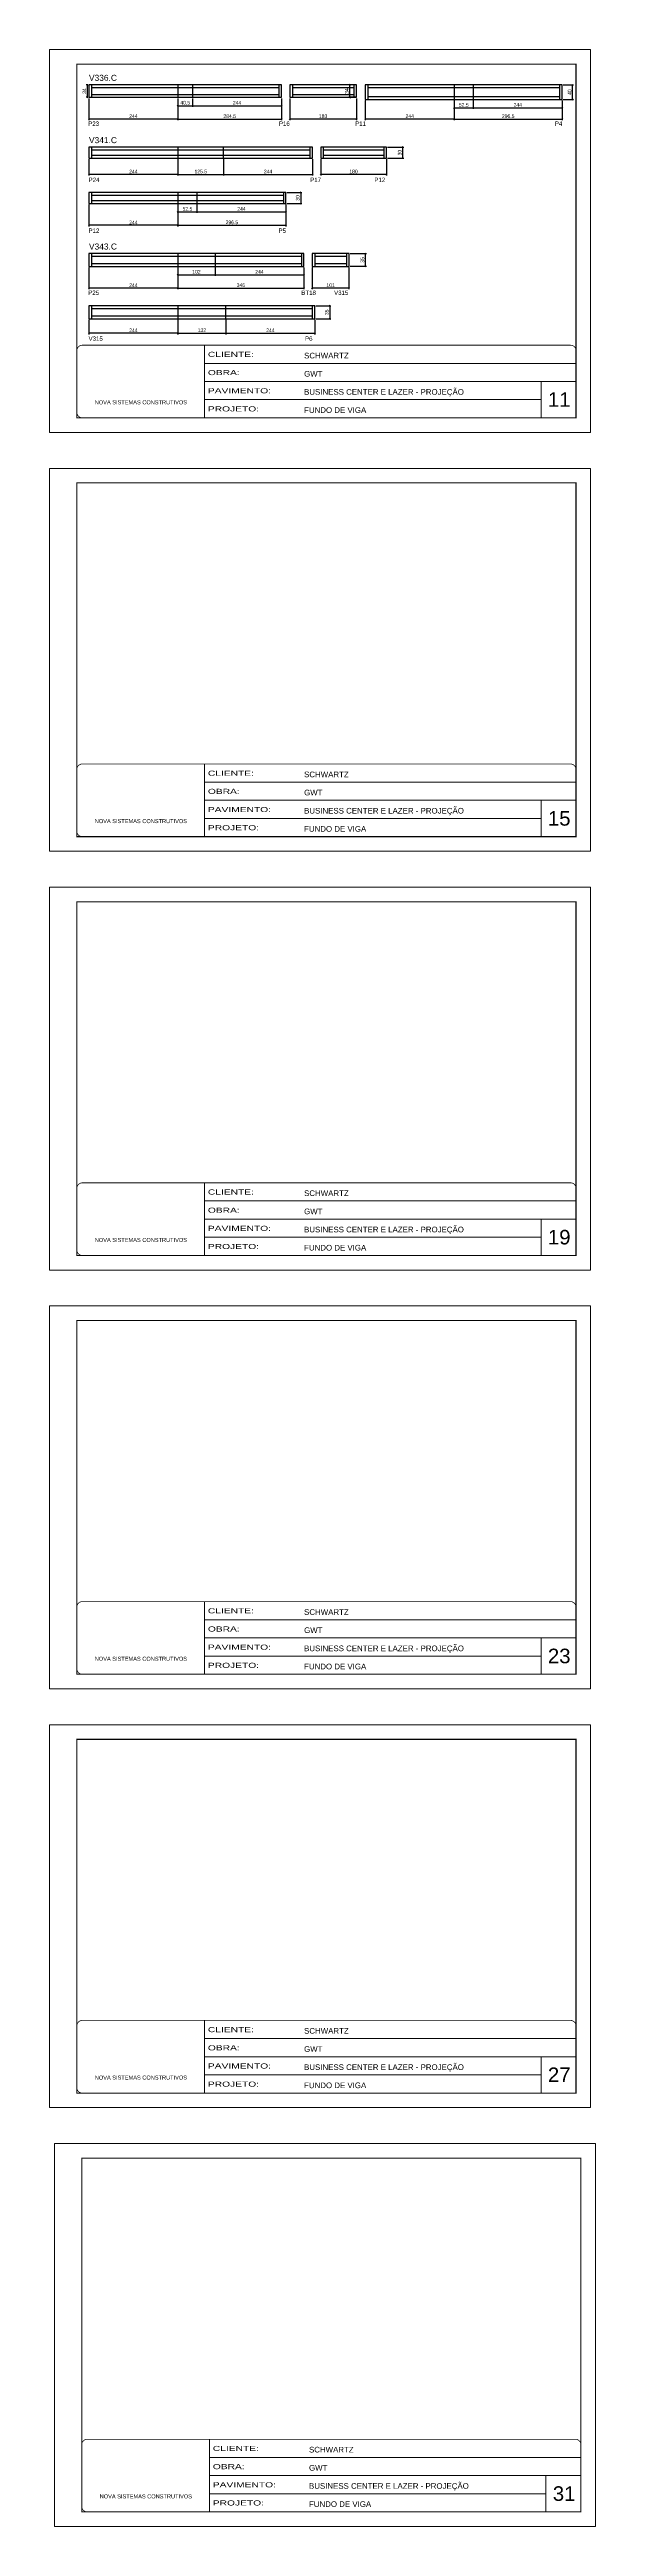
# Model space of a CAD drawing. Extents: x 3245 to 12416, y 917 to 10295.
# Drawn here: x 6429 to 7927, y 917 to 7710 of the extents above; entities that cross this region are included whole.
import ezdxf

# ---------------------------------------------------------------- set-up
doc = ezdxf.new("R2010")
doc.units = 0
doc.linetypes.add('CONTINUO', pattern=[0])
doc.linetypes.add('DASHED', pattern=[0.75, 0.5, -0.25])
for name, color, linetype in [('5', 5, 'Continuous'), ('COTA', 241, 'Continuous'), ('NOMENCLATURA', 7, 'Continuous'), ('Painéis', 200, 'Continuous'), ('SARR_2.2x7', 40, 'Continuous')]:
    doc.layers.add(name, color=color, linetype=linetype)
for name, color, linetype, lineweight in [('CARIMBO', 255, 'Continuous', 9), ('Folhas', 255, 'Continuous', 9), ('SARRAFO DE PRESSAO', 251, 'DASHED', 9)]:
    doc.layers.add(name, color=color, linetype=linetype, lineweight=lineweight)
doc.styles.add('ARIAL', font='arial.ttf')
doc.styles.add('COTA TECNICA-50', font='techl___.ttf', dxfattribs={"height": 10})
doc.styles.get("Standard").update_dxf_attribs({"font": 'arial.ttf'})
doc.styles.add('Tecnologia', font='')
doc.styles.get('Tecnologia').set_extended_font_data('Forgotten Futurist')
doc.dimstyles.new('COTA PAINEL-50', dxfattribs={"dimtxt": 10, "dimasz": 3, "dimexe": 3, "dimexo": 3, "dimgap": 3, "dimtad": 1, "dimdec": 1, "dimzin": 12, "dimdsep": 46, "dimtxsty": 'COTA TECNICA-50', "dimblk1": 'OBLIQUE', "dimblk2": 'OBLIQUE', "dimsah": 1, "dimcen": 0.9, "dimclrd": 4, "dimclre": 4, "dimclrt": 240, "dimadec": 1, "dimazin": 3, "dimtfac": 1, "dimtdec": 1, "dimtmove": 0, "dimatfit": 3, "dimfxl": 1, "dimtolj": 1, "dimtzin": 12, "dimarcsym": 0})

# ---------------------------------------------------------------- blocks, each defined once
blk = doc.blocks.new('9999999999')
at = {"color": 30, "linetype": 'CONTINUO'}
for p, q in [((98564.6, 34230.2), (98564.6, 34429.4)), ((98564.6, 34379.6), (99584, 34379.6)), ((98564.6, 34329.8), (99488, 34329.8)), ((99584, 34329.8), (99488, 34329.8)), ((99488, 34329.8), (99488, 34230.2)), ((98564.6, 34280), (99488, 34280))]:
    blk.add_line(p, q, dxfattribs=at)
at = {"color": 30, "linetype": 'CONTINUO', "const_width": 2}
blk.add_lwpolyline([(99584, 34230.2), (99584, 34414.4, 0.414214), (99569, 34429.4), (98229, 34429.4, 0.414214), (98214, 34414.4), (98214, 34245.2, 0.414214), (98229, 34230.2), (99584, 34230.2)], format="xyb", dxfattribs=at)
at = {"layer": 'Folhas'}
blk.add_lwpolyline([(98139, 34190.2), (99624, 34190.2), (99624, 35240.2), (98139, 35240.2)], close=True, dxfattribs=at)
at = {"layer": 'Folhas', "color": 30, "const_width": 3}
blk.add_lwpolyline([(98214, 34230.2), (99584, 34230.2), (99584, 35200.2), (98214, 35200.2)], close=True, dxfattribs=at)
at = {"color": 7, "linetype": 'Continuous', "ltscale": 5, "style": 'ARIAL'}
for s, height, p in [('SCHWARTZ', 15.48, (98837.7, 34393.1)), ('GWT', 15.48, (98837.7, 34343.3)), ('BUSINESS CENTER E LAZER - PROJEÇÃO', 15.483, (98837.7, 34293.5)), ('NOVA SISTEMAS CONSTRUTIVOS', 11.059, (98263.2, 34267.2)), ('FUNDO DE VIGA', 15.483, (98837.7, 34243.7))]:
    blk.add_text(s, height=height, dxfattribs=at).set_placement(p)
at = {"layer": 'Folhas', "color": 7, "style": 'Tecnologia', "width": 1.5}
for s, p in [('CLIENTE:', (98573.7, 34397.2)), ('OBRA:', (98573.7, 34347.3)), ('PAVIMENTO:', (98573.7, 34297.5)), ('PROJETO:', (98573.7, 34247.7))]:
    blk.add_text(s, height=14, dxfattribs=at).set_placement(p)
blk = doc.blocks.new('_Oblique')
at = {"color": 0, "linetype": 'ByBlock', "lineweight": -2}
blk.add_line((-0.5, -0.5), (0.5, 0.5), dxfattribs=at)
blk = doc.blocks.new('*D377')
at = {"layer": 'COTA', "color": 4, "linetype": 'ByBlock', "lineweight": -2, "transparency": 16777216}
for p, q in [((6537.1, 7576.2), (6537.1, 7516.3)), ((6781.1, 7576.2), (6781.1, 7516.3)), ((6781.1, 7519.3), (6537.1, 7519.3))]:
    blk.add_line(p, q, dxfattribs=at)
at = {"layer": 'Defpoints', "color": 0, "linetype": 'ByBlock', "transparency": 16777216}
for p in [(6537.1, 7579.2), (6781.1, 7579.2), (6537.1, 7519.3)]:
    blk.add_point(p, dxfattribs=at)
at = {"layer": 'COTA', "color": 4, "linetype": 'ByBlock', "lineweight": -2, "transparency": 16777216, "xscale": 3, "yscale": 3, "zscale": 3, "rotation": 180}
blk.add_blockref('_Oblique', (6537.1, 7519.3), dxfattribs=at)
at = {"layer": 'COTA', "color": 4, "linetype": 'ByBlock', "lineweight": -2, "transparency": 16777216, "xscale": 3, "yscale": 3, "zscale": 3}
blk.add_blockref('_Oblique', (6781.1, 7519.3), dxfattribs=at)
at = {"layer": 'COTA', "color": 240, "linetype": 'ByBlock', "transparency": 16777216, "insert": (6659.1, 7527.4), "char_height": 10, "attachment_point": 5, "style": 'COTA TECNICA-50'}
blk.add_mtext('\\A1;244', dxfattribs=at)
blk = doc.blocks.new('*D378')
at = {"layer": 'COTA', "color": 4, "linetype": 'ByBlock', "lineweight": -2, "transparency": 16777216}
for p, q in [((6781.1, 7576.2), (6781.1, 7516.3)), ((7065.6, 7576.2), (7065.6, 7516.3)), ((6781.1, 7519.3), (7065.6, 7519.3))]:
    blk.add_line(p, q, dxfattribs=at)
at = {"layer": 'Defpoints', "color": 0, "linetype": 'ByBlock', "transparency": 16777216}
for p in [(6781.1, 7579.2), (7065.6, 7579.2), (7065.6, 7519.3)]:
    blk.add_point(p, dxfattribs=at)
at = {"layer": 'COTA', "color": 4, "linetype": 'ByBlock', "lineweight": -2, "transparency": 16777216, "xscale": 3, "yscale": 3, "zscale": 3, "rotation": 180}
blk.add_blockref('_Oblique', (6781.1, 7519.3), dxfattribs=at)
at = {"layer": 'COTA', "color": 4, "linetype": 'ByBlock', "lineweight": -2, "transparency": 16777216, "xscale": 3, "yscale": 3, "zscale": 3}
blk.add_blockref('_Oblique', (7065.6, 7519.3), dxfattribs=at)
at = {"layer": 'COTA', "color": 240, "linetype": 'ByBlock', "transparency": 16777216, "insert": (6923.4, 7527.4), "char_height": 10, "attachment_point": 5, "style": 'COTA TECNICA-50'}
blk.add_mtext('\\A1;284.5', dxfattribs=at)
blk = doc.blocks.new('*D379')
at = {"layer": 'COTA', "color": 4, "linetype": 'ByBlock', "lineweight": -2, "transparency": 16777216}
for p, q in [((6781.1, 7576.2), (6781.1, 7553.2)), ((6781.1, 7556.2), (6821.6, 7556.2)), ((6821.6, 7576.2), (6821.6, 7553.2))]:
    blk.add_line(p, q, dxfattribs=at)
at = {"layer": 'Defpoints', "color": 0, "linetype": 'ByBlock', "transparency": 16777216}
for p in [(6781.1, 7579.2), (6821.6, 7579.2), (6821.6, 7556.2)]:
    blk.add_point(p, dxfattribs=at)
at = {"layer": 'COTA', "color": 4, "linetype": 'ByBlock', "lineweight": -2, "transparency": 16777216, "xscale": 3, "yscale": 3, "zscale": 3, "rotation": 180}
blk.add_blockref('_Oblique', (6781.1, 7556.2), dxfattribs=at)
at = {"layer": 'COTA', "color": 4, "linetype": 'ByBlock', "lineweight": -2, "transparency": 16777216, "xscale": 3, "yscale": 3, "zscale": 3}
blk.add_blockref('_Oblique', (6821.6, 7556.2), dxfattribs=at)
at = {"layer": 'COTA', "color": 240, "linetype": 'ByBlock', "transparency": 16777216, "insert": (6801.4, 7564.3), "char_height": 10, "attachment_point": 5, "style": 'COTA TECNICA-50'}
blk.add_mtext('\\A1;40.5', dxfattribs=at)
blk = doc.blocks.new('*D380')
at = {"layer": 'COTA', "color": 4, "linetype": 'ByBlock', "lineweight": -2, "transparency": 16777216}
for p, q in [((6821.6, 7576.2), (6821.6, 7553.2)), ((6821.6, 7556.2), (7065.6, 7556.2)), ((7065.6, 7576.2), (7065.6, 7553.2))]:
    blk.add_line(p, q, dxfattribs=at)
at = {"layer": 'Defpoints', "color": 0, "linetype": 'ByBlock', "transparency": 16777216}
for p in [(6821.6, 7579.2), (7065.6, 7579.2), (7065.6, 7556.2)]:
    blk.add_point(p, dxfattribs=at)
at = {"layer": 'COTA', "color": 4, "linetype": 'ByBlock', "lineweight": -2, "transparency": 16777216, "xscale": 3, "yscale": 3, "zscale": 3, "rotation": 180}
blk.add_blockref('_Oblique', (6821.6, 7556.2), dxfattribs=at)
at = {"layer": 'COTA', "color": 4, "linetype": 'ByBlock', "lineweight": -2, "transparency": 16777216, "xscale": 3, "yscale": 3, "zscale": 3}
blk.add_blockref('_Oblique', (7065.6, 7556.2), dxfattribs=at)
at = {"layer": 'COTA', "color": 240, "linetype": 'ByBlock', "transparency": 16777216, "insert": (6943.6, 7564.2), "char_height": 10, "attachment_point": 5, "style": 'COTA TECNICA-50'}
blk.add_mtext('\\A1;244', dxfattribs=at)
blk = doc.blocks.new('*D381')
at = {"layer": 'COTA', "color": 4, "linetype": 'ByBlock', "lineweight": -2, "transparency": 16777216}
for p, q in [((7088.3, 7576.2), (7088.3, 7516.3)), ((7271.3, 7576.2), (7271.3, 7516.3)), ((7271.3, 7519.3), (7088.3, 7519.3))]:
    blk.add_line(p, q, dxfattribs=at)
at = {"layer": 'Defpoints', "color": 0, "linetype": 'ByBlock', "transparency": 16777216}
for p in [(7088.3, 7579.2), (7271.3, 7579.2), (7088.3, 7519.3)]:
    blk.add_point(p, dxfattribs=at)
at = {"layer": 'COTA', "color": 4, "linetype": 'ByBlock', "lineweight": -2, "transparency": 16777216, "xscale": 3, "yscale": 3, "zscale": 3, "rotation": 180}
blk.add_blockref('_Oblique', (7088.3, 7519.3), dxfattribs=at)
at = {"layer": 'COTA', "color": 4, "linetype": 'ByBlock', "lineweight": -2, "transparency": 16777216, "xscale": 3, "yscale": 3, "zscale": 3}
blk.add_blockref('_Oblique', (7271.3, 7519.3), dxfattribs=at)
at = {"layer": 'COTA', "color": 240, "linetype": 'ByBlock', "transparency": 16777216, "insert": (7179.8, 7527.5), "char_height": 10, "attachment_point": 5, "style": 'COTA TECNICA-50'}
blk.add_mtext('\\A1;183', dxfattribs=at)
blk = doc.blocks.new('*D382')
at = {"layer": 'COTA', "color": 4, "linetype": 'ByBlock', "lineweight": -2, "transparency": 16777216}
for p, q in [((7295.5, 7570.2), (7295.5, 7516.3)), ((7539.5, 7570.2), (7539.5, 7516.3)), ((7539.5, 7519.3), (7295.5, 7519.3))]:
    blk.add_line(p, q, dxfattribs=at)
at = {"layer": 'Defpoints', "color": 0, "linetype": 'ByBlock', "transparency": 16777216}
for p in [(7295.5, 7573.2), (7539.5, 7573.2), (7295.5, 7519.3)]:
    blk.add_point(p, dxfattribs=at)
at = {"layer": 'COTA', "color": 4, "linetype": 'ByBlock', "lineweight": -2, "transparency": 16777216, "xscale": 3, "yscale": 3, "zscale": 3, "rotation": 180}
blk.add_blockref('_Oblique', (7295.5, 7519.3), dxfattribs=at)
at = {"layer": 'COTA', "color": 4, "linetype": 'ByBlock', "lineweight": -2, "transparency": 16777216, "xscale": 3, "yscale": 3, "zscale": 3}
blk.add_blockref('_Oblique', (7539.5, 7519.3), dxfattribs=at)
at = {"layer": 'COTA', "color": 240, "linetype": 'ByBlock', "transparency": 16777216, "insert": (7417.5, 7527.4), "char_height": 10, "attachment_point": 5, "style": 'COTA TECNICA-50'}
blk.add_mtext('\\A1;244', dxfattribs=at)
blk = doc.blocks.new('*D383')
at = {"layer": 'COTA', "color": 4, "linetype": 'ByBlock', "lineweight": -2, "transparency": 16777216}
for p, q in [((7539.5, 7570.2), (7539.5, 7516.3)), ((7836, 7570.2), (7836, 7516.3)), ((7539.5, 7519.3), (7836, 7519.3))]:
    blk.add_line(p, q, dxfattribs=at)
at = {"layer": 'Defpoints', "color": 0, "linetype": 'ByBlock', "transparency": 16777216}
for p in [(7539.5, 7573.2), (7836, 7573.2), (7836, 7519.3)]:
    blk.add_point(p, dxfattribs=at)
at = {"layer": 'COTA', "color": 4, "linetype": 'ByBlock', "lineweight": -2, "transparency": 16777216, "xscale": 3, "yscale": 3, "zscale": 3, "rotation": 180}
blk.add_blockref('_Oblique', (7539.5, 7519.3), dxfattribs=at)
at = {"layer": 'COTA', "color": 4, "linetype": 'ByBlock', "lineweight": -2, "transparency": 16777216, "xscale": 3, "yscale": 3, "zscale": 3}
blk.add_blockref('_Oblique', (7836, 7519.3), dxfattribs=at)
at = {"layer": 'COTA', "color": 240, "linetype": 'ByBlock', "transparency": 16777216, "insert": (7687.7, 7527.4), "char_height": 10, "attachment_point": 5, "style": 'COTA TECNICA-50'}
blk.add_mtext('\\A1;296.5', dxfattribs=at)
blk = doc.blocks.new('*D384')
at = {"layer": 'COTA', "color": 4, "linetype": 'ByBlock', "lineweight": -2, "transparency": 16777216}
for p, q in [((7539.5, 7570.2), (7539.5, 7547.2)), ((7539.5, 7550.2), (7592, 7550.2)), ((7592, 7570.2), (7592, 7547.2))]:
    blk.add_line(p, q, dxfattribs=at)
at = {"layer": 'Defpoints', "color": 0, "linetype": 'ByBlock', "transparency": 16777216}
for p in [(7539.5, 7573.2), (7592, 7573.2), (7592, 7550.2)]:
    blk.add_point(p, dxfattribs=at)
at = {"layer": 'COTA', "color": 4, "linetype": 'ByBlock', "lineweight": -2, "transparency": 16777216, "xscale": 3, "yscale": 3, "zscale": 3, "rotation": 180}
blk.add_blockref('_Oblique', (7539.5, 7550.2), dxfattribs=at)
at = {"layer": 'COTA', "color": 4, "linetype": 'ByBlock', "lineweight": -2, "transparency": 16777216, "xscale": 3, "yscale": 3, "zscale": 3}
blk.add_blockref('_Oblique', (7592, 7550.2), dxfattribs=at)
at = {"layer": 'COTA', "color": 240, "linetype": 'ByBlock', "transparency": 16777216, "insert": (7565.7, 7558.3), "char_height": 10, "attachment_point": 5, "style": 'COTA TECNICA-50'}
blk.add_mtext('\\A1;52.5', dxfattribs=at)
blk = doc.blocks.new('*D385')
at = {"layer": 'COTA', "color": 4, "linetype": 'ByBlock', "lineweight": -2, "transparency": 16777216}
for p, q in [((7592, 7570.2), (7592, 7547.2)), ((7592, 7550.2), (7836, 7550.2)), ((7836, 7570.2), (7836, 7547.2))]:
    blk.add_line(p, q, dxfattribs=at)
at = {"layer": 'Defpoints', "color": 0, "linetype": 'ByBlock', "transparency": 16777216}
for p in [(7592, 7573.2), (7836, 7573.2), (7836, 7550.2)]:
    blk.add_point(p, dxfattribs=at)
at = {"layer": 'COTA', "color": 4, "linetype": 'ByBlock', "lineweight": -2, "transparency": 16777216, "xscale": 3, "yscale": 3, "zscale": 3, "rotation": 180}
blk.add_blockref('_Oblique', (7592, 7550.2), dxfattribs=at)
at = {"layer": 'COTA', "color": 4, "linetype": 'ByBlock', "lineweight": -2, "transparency": 16777216, "xscale": 3, "yscale": 3, "zscale": 3}
blk.add_blockref('_Oblique', (7836, 7550.2), dxfattribs=at)
at = {"layer": 'COTA', "color": 240, "linetype": 'ByBlock', "transparency": 16777216, "insert": (7714, 7558.2), "char_height": 10, "attachment_point": 5, "style": 'COTA TECNICA-50'}
blk.add_mtext('\\A1;244', dxfattribs=at)
blk = doc.blocks.new('*D386')
at = {"layer": 'COTA', "color": 4, "linetype": 'ByBlock', "lineweight": -2, "transparency": 16777216}
for p, q in [((7839, 7613.2), (7867.4, 7613.2)), ((7864.4, 7573.2), (7864.4, 7613.2)), ((7839, 7573.2), (7867.4, 7573.2))]:
    blk.add_line(p, q, dxfattribs=at)
at = {"layer": 'Defpoints', "color": 0, "linetype": 'ByBlock', "transparency": 16777216}
for p in [(7836, 7613.2), (7864.4, 7613.2), (7836, 7573.2)]:
    blk.add_point(p, dxfattribs=at)
at = {"layer": 'COTA', "color": 4, "linetype": 'ByBlock', "lineweight": -2, "transparency": 16777216, "xscale": 3, "yscale": 3, "zscale": 3}
for p, rotation in [((7864.4, 7613.2), 90), ((7864.4, 7573.2), 270)]:
    blk.add_blockref('_Oblique', p, dxfattribs=dict(at, rotation=rotation))
at = {"layer": 'COTA', "color": 240, "linetype": 'ByBlock', "transparency": 16777216, "insert": (7856.3, 7593.2), "char_height": 10, "attachment_point": 5, "rotation": 90, "style": 'COTA TECNICA-50'}
blk.add_mtext('\\A1;40', dxfattribs=at)
blk = doc.blocks.new('*D261')
at = {"layer": 'COTA', "color": 4, "linetype": 'ByBlock', "lineweight": -2, "transparency": 16777216}
for p, q in [((6537.1, 7409.4), (6537.1, 7364.5)), ((6781.1, 7409.4), (6781.1, 7364.5)), ((6781.1, 7367.5), (6537.1, 7367.5))]:
    blk.add_line(p, q, dxfattribs=at)
at = {"layer": 'Defpoints', "color": 0, "linetype": 'ByBlock', "transparency": 16777216}
for p in [(6537.1, 7412.4), (6781.1, 7412.4), (6537.1, 7367.5)]:
    blk.add_point(p, dxfattribs=at)
at = {"layer": 'COTA', "color": 4, "linetype": 'ByBlock', "lineweight": -2, "transparency": 16777216, "xscale": 3, "yscale": 3, "zscale": 3, "rotation": 180}
blk.add_blockref('_Oblique', (6537.1, 7367.5), dxfattribs=at)
at = {"layer": 'COTA', "color": 4, "linetype": 'ByBlock', "lineweight": -2, "transparency": 16777216, "xscale": 3, "yscale": 3, "zscale": 3}
blk.add_blockref('_Oblique', (6781.1, 7367.5), dxfattribs=at)
at = {"layer": 'COTA', "color": 240, "linetype": 'ByBlock', "transparency": 16777216, "insert": (6659.1, 7375.5), "char_height": 10, "attachment_point": 5, "style": 'COTA TECNICA-50'}
blk.add_mtext('\\A1;244', dxfattribs=at)
blk = doc.blocks.new('*D394')
at = {"layer": 'COTA', "color": 4, "linetype": 'ByBlock', "lineweight": -2, "transparency": 16777216}
for p, q in [((6781.1, 7409.4), (6781.1, 7364.5)), ((6906.6, 7409.4), (6906.6, 7364.5)), ((6781.1, 7367.5), (6906.6, 7367.5))]:
    blk.add_line(p, q, dxfattribs=at)
at = {"layer": 'Defpoints', "color": 0, "linetype": 'ByBlock', "transparency": 16777216}
for p in [(6781.1, 7412.4), (6906.6, 7412.4), (6906.6, 7367.5)]:
    blk.add_point(p, dxfattribs=at)
at = {"layer": 'COTA', "color": 4, "linetype": 'ByBlock', "lineweight": -2, "transparency": 16777216, "xscale": 3, "yscale": 3, "zscale": 3, "rotation": 180}
blk.add_blockref('_Oblique', (6781.1, 7367.5), dxfattribs=at)
at = {"layer": 'COTA', "color": 4, "linetype": 'ByBlock', "lineweight": -2, "transparency": 16777216, "xscale": 3, "yscale": 3, "zscale": 3}
blk.add_blockref('_Oblique', (6906.6, 7367.5), dxfattribs=at)
at = {"layer": 'COTA', "color": 240, "linetype": 'ByBlock', "transparency": 16777216, "insert": (6843.9, 7375.6), "char_height": 10, "attachment_point": 5, "style": 'COTA TECNICA-50'}
blk.add_mtext('\\A1;125.5', dxfattribs=at)
blk = doc.blocks.new('*D395')
at = {"layer": 'COTA', "color": 4, "linetype": 'ByBlock', "lineweight": -2, "transparency": 16777216}
for p, q in [((6906.6, 7409.4), (6906.6, 7364.5)), ((7150.6, 7409.4), (7150.6, 7364.5)), ((6906.6, 7367.5), (7150.6, 7367.5))]:
    blk.add_line(p, q, dxfattribs=at)
at = {"layer": 'Defpoints', "color": 0, "linetype": 'ByBlock', "transparency": 16777216}
for p in [(6906.6, 7412.4), (7150.6, 7412.4), (7150.6, 7367.5)]:
    blk.add_point(p, dxfattribs=at)
at = {"layer": 'COTA', "color": 4, "linetype": 'ByBlock', "lineweight": -2, "transparency": 16777216, "xscale": 3, "yscale": 3, "zscale": 3, "rotation": 180}
blk.add_blockref('_Oblique', (6906.6, 7367.5), dxfattribs=at)
at = {"layer": 'COTA', "color": 4, "linetype": 'ByBlock', "lineweight": -2, "transparency": 16777216, "xscale": 3, "yscale": 3, "zscale": 3}
blk.add_blockref('_Oblique', (7150.6, 7367.5), dxfattribs=at)
at = {"layer": 'COTA', "color": 240, "linetype": 'ByBlock', "transparency": 16777216, "insert": (7028.6, 7375.5), "char_height": 10, "attachment_point": 5, "style": 'COTA TECNICA-50'}
blk.add_mtext('\\A1;244', dxfattribs=at)
blk = doc.blocks.new('*D396')
at = {"layer": 'COTA', "color": 4, "linetype": 'ByBlock', "lineweight": -2, "transparency": 16777216}
for p, q in [((7173.3, 7409.4), (7173.3, 7364.5)), ((7353.3, 7409.4), (7353.3, 7364.5)), ((7353.3, 7367.5), (7173.3, 7367.5))]:
    blk.add_line(p, q, dxfattribs=at)
at = {"layer": 'Defpoints', "color": 0, "linetype": 'ByBlock', "transparency": 16777216}
for p in [(7173.3, 7412.4), (7353.3, 7412.4), (7173.3, 7367.5)]:
    blk.add_point(p, dxfattribs=at)
at = {"layer": 'COTA', "color": 4, "linetype": 'ByBlock', "lineweight": -2, "transparency": 16777216, "xscale": 3, "yscale": 3, "zscale": 3, "rotation": 180}
blk.add_blockref('_Oblique', (7173.3, 7367.5), dxfattribs=at)
at = {"layer": 'COTA', "color": 4, "linetype": 'ByBlock', "lineweight": -2, "transparency": 16777216, "xscale": 3, "yscale": 3, "zscale": 3}
blk.add_blockref('_Oblique', (7353.3, 7367.5), dxfattribs=at)
at = {"layer": 'COTA', "color": 240, "linetype": 'ByBlock', "transparency": 16777216, "insert": (7263.3, 7375.6), "char_height": 10, "attachment_point": 5, "style": 'COTA TECNICA-50'}
blk.add_mtext('\\A1;180', dxfattribs=at)
blk = doc.blocks.new('*D397')
at = {"layer": 'COTA', "color": 4, "linetype": 'ByBlock', "lineweight": -2, "transparency": 16777216}
for p, q in [((7268.3, 7613.2), (7250.2, 7613.2)), ((7253.2, 7579.2), (7253.2, 7613.2)), ((7268.3, 7579.2), (7250.2, 7579.2))]:
    blk.add_line(p, q, dxfattribs=at)
at = {"layer": 'Defpoints', "color": 0, "linetype": 'ByBlock', "transparency": 16777216}
for p in [(7253.2, 7613.2), (7271.3, 7613.2), (7271.3, 7579.2)]:
    blk.add_point(p, dxfattribs=at)
at = {"layer": 'COTA', "color": 4, "linetype": 'ByBlock', "lineweight": -2, "transparency": 16777216, "xscale": 3, "yscale": 3, "zscale": 3}
for p, rotation in [((7253.2, 7613.2), 90), ((7253.2, 7579.2), 270)]:
    blk.add_blockref('_Oblique', p, dxfattribs=dict(at, rotation=rotation))
at = {"layer": 'COTA', "color": 240, "linetype": 'ByBlock', "transparency": 16777216, "insert": (7245, 7596.2), "char_height": 10, "attachment_point": 5, "rotation": 90, "style": 'COTA TECNICA-50'}
blk.add_mtext('\\A1;34', dxfattribs=at)
blk = doc.blocks.new('*D398')
at = {"layer": 'COTA', "color": 4, "linetype": 'ByBlock', "lineweight": -2, "transparency": 16777216}
for p, q in [((6534.1, 7613.2), (6529.4, 7613.2)), ((6532.4, 7613.2), (6532.4, 7579.2)), ((6534.1, 7579.2), (6529.4, 7579.2))]:
    blk.add_line(p, q, dxfattribs=at)
at = {"layer": 'Defpoints', "color": 0, "linetype": 'ByBlock', "transparency": 16777216}
for p in [(6537.1, 7613.2), (6532.4, 7579.2), (6537.1, 7579.2)]:
    blk.add_point(p, dxfattribs=at)
at = {"layer": 'COTA', "color": 4, "linetype": 'ByBlock', "lineweight": -2, "transparency": 16777216, "xscale": 3, "yscale": 3, "zscale": 3}
for p, rotation in [((6532.4, 7613.2), 90), ((6532.4, 7579.2), 270)]:
    blk.add_blockref('_Oblique', p, dxfattribs=dict(at, rotation=rotation))
at = {"layer": 'COTA', "color": 240, "linetype": 'ByBlock', "transparency": 16777216, "insert": (6524.2, 7596.2), "char_height": 10, "attachment_point": 5, "rotation": 90, "style": 'COTA TECNICA-50'}
blk.add_mtext('\\A1;34', dxfattribs=at)
blk = doc.blocks.new('*D399')
at = {"layer": 'COTA', "color": 4, "linetype": 'ByBlock', "lineweight": -2, "transparency": 16777216}
for p, q in [((6537.1, 7285), (6537.1, 7225.1)), ((6781.1, 7285), (6781.1, 7225.1)), ((6781.1, 7228.1), (6537.1, 7228.1))]:
    blk.add_line(p, q, dxfattribs=at)
at = {"layer": 'Defpoints', "color": 0, "linetype": 'ByBlock', "transparency": 16777216}
for p in [(6537.1, 7288), (6781.1, 7288), (6537.1, 7228.1)]:
    blk.add_point(p, dxfattribs=at)
at = {"layer": 'COTA', "color": 4, "linetype": 'ByBlock', "lineweight": -2, "transparency": 16777216, "xscale": 3, "yscale": 3, "zscale": 3, "rotation": 180}
blk.add_blockref('_Oblique', (6537.1, 7228.1), dxfattribs=at)
at = {"layer": 'COTA', "color": 4, "linetype": 'ByBlock', "lineweight": -2, "transparency": 16777216, "xscale": 3, "yscale": 3, "zscale": 3}
blk.add_blockref('_Oblique', (6781.1, 7228.1), dxfattribs=at)
at = {"layer": 'COTA', "color": 240, "linetype": 'ByBlock', "transparency": 16777216, "insert": (6659.1, 7236.1), "char_height": 10, "attachment_point": 5, "style": 'COTA TECNICA-50'}
blk.add_mtext('\\A1;244', dxfattribs=at)
blk = doc.blocks.new('*D400')
at = {"layer": 'COTA', "color": 4, "linetype": 'ByBlock', "lineweight": -2, "transparency": 16777216}
for p, q in [((6781.1, 7285), (6781.1, 7225.1)), ((7077.6, 7285), (7077.6, 7225.1)), ((6781.1, 7228.1), (7077.6, 7228.1))]:
    blk.add_line(p, q, dxfattribs=at)
at = {"layer": 'Defpoints', "color": 0, "linetype": 'ByBlock', "transparency": 16777216}
for p in [(6781.1, 7288), (7077.6, 7288), (7077.6, 7228.1)]:
    blk.add_point(p, dxfattribs=at)
at = {"layer": 'COTA', "color": 4, "linetype": 'ByBlock', "lineweight": -2, "transparency": 16777216, "xscale": 3, "yscale": 3, "zscale": 3, "rotation": 180}
blk.add_blockref('_Oblique', (6781.1, 7228.1), dxfattribs=at)
at = {"layer": 'COTA', "color": 4, "linetype": 'ByBlock', "lineweight": -2, "transparency": 16777216, "xscale": 3, "yscale": 3, "zscale": 3}
blk.add_blockref('_Oblique', (7077.6, 7228.1), dxfattribs=at)
at = {"layer": 'COTA', "color": 240, "linetype": 'ByBlock', "transparency": 16777216, "insert": (6929.4, 7236.2), "char_height": 10, "attachment_point": 5, "style": 'COTA TECNICA-50'}
blk.add_mtext('\\A1;296.5', dxfattribs=at)
blk = doc.blocks.new('*D401')
at = {"layer": 'COTA', "color": 4, "linetype": 'ByBlock', "lineweight": -2, "transparency": 16777216}
for p, q in [((6781.1, 7285), (6781.1, 7261.9)), ((6833.6, 7285), (6833.6, 7261.9)), ((6781.1, 7264.9), (6833.6, 7264.9))]:
    blk.add_line(p, q, dxfattribs=at)
at = {"layer": 'Defpoints', "color": 0, "linetype": 'ByBlock', "transparency": 16777216}
for p in [(6781.1, 7288), (6833.6, 7288), (6833.6, 7264.9)]:
    blk.add_point(p, dxfattribs=at)
at = {"layer": 'COTA', "color": 4, "linetype": 'ByBlock', "lineweight": -2, "transparency": 16777216, "xscale": 3, "yscale": 3, "zscale": 3, "rotation": 180}
blk.add_blockref('_Oblique', (6781.1, 7264.9), dxfattribs=at)
at = {"layer": 'COTA', "color": 4, "linetype": 'ByBlock', "lineweight": -2, "transparency": 16777216, "xscale": 3, "yscale": 3, "zscale": 3}
blk.add_blockref('_Oblique', (6833.6, 7264.9), dxfattribs=at)
at = {"layer": 'COTA', "color": 240, "linetype": 'ByBlock', "transparency": 16777216, "insert": (6807.4, 7273), "char_height": 10, "attachment_point": 5, "style": 'COTA TECNICA-50'}
blk.add_mtext('\\A1;52.5', dxfattribs=at)
blk = doc.blocks.new('*D402')
at = {"layer": 'COTA', "color": 4, "linetype": 'ByBlock', "lineweight": -2, "transparency": 16777216}
for p, q in [((6833.6, 7285), (6833.6, 7261.9)), ((7077.6, 7285), (7077.6, 7261.9)), ((6833.6, 7264.9), (7077.6, 7264.9))]:
    blk.add_line(p, q, dxfattribs=at)
at = {"layer": 'Defpoints', "color": 0, "linetype": 'ByBlock', "transparency": 16777216}
for p in [(6833.6, 7288), (7077.6, 7288), (7077.6, 7264.9)]:
    blk.add_point(p, dxfattribs=at)
at = {"layer": 'COTA', "color": 4, "linetype": 'ByBlock', "lineweight": -2, "transparency": 16777216, "xscale": 3, "yscale": 3, "zscale": 3, "rotation": 180}
blk.add_blockref('_Oblique', (6833.6, 7264.9), dxfattribs=at)
at = {"layer": 'COTA', "color": 4, "linetype": 'ByBlock', "lineweight": -2, "transparency": 16777216, "xscale": 3, "yscale": 3, "zscale": 3}
blk.add_blockref('_Oblique', (7077.6, 7264.9), dxfattribs=at)
at = {"layer": 'COTA', "color": 240, "linetype": 'ByBlock', "transparency": 16777216, "insert": (6955.6, 7273), "char_height": 10, "attachment_point": 5, "style": 'COTA TECNICA-50'}
blk.add_mtext('\\A1;244', dxfattribs=at)
blk = doc.blocks.new('*D403')
at = {"layer": 'COTA', "color": 4, "linetype": 'ByBlock', "lineweight": -2, "transparency": 16777216}
for p, q in [((7356.3, 7442.4), (7401.2, 7442.4)), ((7356.3, 7412.4), (7401.2, 7412.4)), ((7398.2, 7412.4), (7398.2, 7442.4))]:
    blk.add_line(p, q, dxfattribs=at)
at = {"layer": 'Defpoints', "color": 0, "linetype": 'ByBlock', "transparency": 16777216}
for p in [(7353.3, 7442.4), (7353.3, 7412.4), (7398.2, 7442.4)]:
    blk.add_point(p, dxfattribs=at)
at = {"layer": 'COTA', "color": 4, "linetype": 'ByBlock', "lineweight": -2, "transparency": 16777216, "xscale": 3, "yscale": 3, "zscale": 3}
for p, rotation in [((7398.2, 7442.4), 90), ((7398.2, 7412.4), 270)]:
    blk.add_blockref('_Oblique', p, dxfattribs=dict(at, rotation=rotation))
at = {"layer": 'COTA', "color": 240, "linetype": 'ByBlock', "transparency": 16777216, "insert": (7390, 7427.4), "char_height": 10, "attachment_point": 5, "rotation": 90, "style": 'COTA TECNICA-50'}
blk.add_mtext('\\A1;30', dxfattribs=at)
blk = doc.blocks.new('*D404')
at = {"layer": 'COTA', "color": 4, "linetype": 'ByBlock', "lineweight": -2, "transparency": 16777216}
for p, q in [((7080.6, 7318), (7121.3, 7318)), ((7080.6, 7288), (7121.3, 7288)), ((7118.3, 7318), (7118.3, 7288))]:
    blk.add_line(p, q, dxfattribs=at)
at = {"layer": 'Defpoints', "color": 0, "linetype": 'ByBlock', "transparency": 16777216}
for p in [(7077.6, 7318), (7077.6, 7288), (7118.3, 7288)]:
    blk.add_point(p, dxfattribs=at)
at = {"layer": 'COTA', "color": 4, "linetype": 'ByBlock', "lineweight": -2, "transparency": 16777216, "xscale": 3, "yscale": 3, "zscale": 3}
for p, rotation in [((7118.3, 7318), 90), ((7118.3, 7288), 270)]:
    blk.add_blockref('_Oblique', p, dxfattribs=dict(at, rotation=rotation))
at = {"layer": 'COTA', "color": 240, "linetype": 'ByBlock', "transparency": 16777216, "insert": (7110.1, 7303), "char_height": 10, "attachment_point": 5, "rotation": 90, "style": 'COTA TECNICA-50'}
blk.add_mtext('\\A1;30', dxfattribs=at)
blk = doc.blocks.new('*D405')
at = {"layer": 'COTA', "color": 4, "linetype": 'ByBlock', "lineweight": -2, "transparency": 16777216}
for p, q in [((6537.1, 7112.6), (6537.1, 7052.6)), ((6781.1, 7112.6), (6781.1, 7052.6)), ((6781.1, 7055.6), (6537.1, 7055.6))]:
    blk.add_line(p, q, dxfattribs=at)
at = {"layer": 'Defpoints', "color": 0, "linetype": 'ByBlock', "transparency": 16777216}
for p in [(6537.1, 7115.6), (6781.1, 7115.6), (6537.1, 7055.6)]:
    blk.add_point(p, dxfattribs=at)
at = {"layer": 'COTA', "color": 4, "linetype": 'ByBlock', "lineweight": -2, "transparency": 16777216, "xscale": 3, "yscale": 3, "zscale": 3, "rotation": 180}
blk.add_blockref('_Oblique', (6537.1, 7055.6), dxfattribs=at)
at = {"layer": 'COTA', "color": 4, "linetype": 'ByBlock', "lineweight": -2, "transparency": 16777216, "xscale": 3, "yscale": 3, "zscale": 3}
blk.add_blockref('_Oblique', (6781.1, 7055.6), dxfattribs=at)
at = {"layer": 'COTA', "color": 240, "linetype": 'ByBlock', "transparency": 16777216, "insert": (6659.1, 7063.7), "char_height": 10, "attachment_point": 5, "style": 'COTA TECNICA-50'}
blk.add_mtext('\\A1;244', dxfattribs=at)
blk = doc.blocks.new('*D420')
at = {"layer": 'COTA', "color": 4, "linetype": 'ByBlock', "lineweight": -2, "transparency": 16777216}
for p, q in [((6781.1, 7112.6), (6781.1, 7052.6)), ((7127.1, 7112.6), (7127.1, 7052.6)), ((6781.1, 7055.6), (7127.1, 7055.6))]:
    blk.add_line(p, q, dxfattribs=at)
at = {"layer": 'Defpoints', "color": 0, "linetype": 'ByBlock', "transparency": 16777216}
for p in [(6781.1, 7115.6), (7127.1, 7115.6), (7127.1, 7055.6)]:
    blk.add_point(p, dxfattribs=at)
at = {"layer": 'COTA', "color": 4, "linetype": 'ByBlock', "lineweight": -2, "transparency": 16777216, "xscale": 3, "yscale": 3, "zscale": 3, "rotation": 180}
blk.add_blockref('_Oblique', (6781.1, 7055.6), dxfattribs=at)
at = {"layer": 'COTA', "color": 4, "linetype": 'ByBlock', "lineweight": -2, "transparency": 16777216, "xscale": 3, "yscale": 3, "zscale": 3}
blk.add_blockref('_Oblique', (7127.1, 7055.6), dxfattribs=at)
at = {"layer": 'COTA', "color": 240, "linetype": 'ByBlock', "transparency": 16777216, "insert": (6954.1, 7063.9), "char_height": 10, "attachment_point": 5, "style": 'COTA TECNICA-50'}
blk.add_mtext('\\A1;346', dxfattribs=at)
blk = doc.blocks.new('*D421')
at = {"layer": 'COTA', "color": 4, "linetype": 'ByBlock', "lineweight": -2, "transparency": 16777216}
for p, q in [((6781.1, 7112.6), (6781.1, 7089.5)), ((6781.1, 7092.5), (6883.1, 7092.5)), ((6883.1, 7112.6), (6883.1, 7089.5))]:
    blk.add_line(p, q, dxfattribs=at)
at = {"layer": 'Defpoints', "color": 0, "linetype": 'ByBlock', "transparency": 16777216}
for p in [(6781.1, 7115.6), (6883.1, 7115.6), (6883.1, 7092.5)]:
    blk.add_point(p, dxfattribs=at)
at = {"layer": 'COTA', "color": 4, "linetype": 'ByBlock', "lineweight": -2, "transparency": 16777216, "xscale": 3, "yscale": 3, "zscale": 3, "rotation": 180}
blk.add_blockref('_Oblique', (6781.1, 7092.5), dxfattribs=at)
at = {"layer": 'COTA', "color": 4, "linetype": 'ByBlock', "lineweight": -2, "transparency": 16777216, "xscale": 3, "yscale": 3, "zscale": 3}
blk.add_blockref('_Oblique', (6883.1, 7092.5), dxfattribs=at)
at = {"layer": 'COTA', "color": 240, "linetype": 'ByBlock', "transparency": 16777216, "insert": (6832.1, 7100.6), "char_height": 10, "attachment_point": 5, "style": 'COTA TECNICA-50'}
blk.add_mtext('\\A1;102', dxfattribs=at)
blk = doc.blocks.new('*D422')
at = {"layer": 'COTA', "color": 4, "linetype": 'ByBlock', "lineweight": -2, "transparency": 16777216}
for p, q in [((6883.1, 7112.6), (6883.1, 7089.5)), ((6883.1, 7092.5), (7127.1, 7092.5)), ((7127.1, 7112.6), (7127.1, 7089.5))]:
    blk.add_line(p, q, dxfattribs=at)
at = {"layer": 'Defpoints', "color": 0, "linetype": 'ByBlock', "transparency": 16777216}
for p in [(6883.1, 7115.6), (7127.1, 7115.6), (7127.1, 7092.5)]:
    blk.add_point(p, dxfattribs=at)
at = {"layer": 'COTA', "color": 4, "linetype": 'ByBlock', "lineweight": -2, "transparency": 16777216, "xscale": 3, "yscale": 3, "zscale": 3, "rotation": 180}
blk.add_blockref('_Oblique', (6883.1, 7092.5), dxfattribs=at)
at = {"layer": 'COTA', "color": 4, "linetype": 'ByBlock', "lineweight": -2, "transparency": 16777216, "xscale": 3, "yscale": 3, "zscale": 3}
blk.add_blockref('_Oblique', (7127.1, 7092.5), dxfattribs=at)
at = {"layer": 'COTA', "color": 240, "linetype": 'ByBlock', "transparency": 16777216, "insert": (7005.1, 7100.6), "char_height": 10, "attachment_point": 5, "style": 'COTA TECNICA-50'}
blk.add_mtext('\\A1;244', dxfattribs=at)
blk = doc.blocks.new('*D423')
at = {"layer": 'COTA', "color": 4, "linetype": 'ByBlock', "lineweight": -2, "transparency": 16777216}
for p, q in [((7149.8, 7112.6), (7149.8, 7052.6)), ((7250.8, 7112.6), (7250.8, 7052.6)), ((7250.8, 7055.6), (7149.8, 7055.6))]:
    blk.add_line(p, q, dxfattribs=at)
at = {"layer": 'Defpoints', "color": 0, "linetype": 'ByBlock', "transparency": 16777216}
for p in [(7149.8, 7115.6), (7250.8, 7115.6), (7149.8, 7055.6)]:
    blk.add_point(p, dxfattribs=at)
at = {"layer": 'COTA', "color": 4, "linetype": 'ByBlock', "lineweight": -2, "transparency": 16777216, "xscale": 3, "yscale": 3, "zscale": 3, "rotation": 180}
blk.add_blockref('_Oblique', (7149.8, 7055.6), dxfattribs=at)
at = {"layer": 'COTA', "color": 4, "linetype": 'ByBlock', "lineweight": -2, "transparency": 16777216, "xscale": 3, "yscale": 3, "zscale": 3}
blk.add_blockref('_Oblique', (7250.8, 7055.6), dxfattribs=at)
at = {"layer": 'COTA', "color": 240, "linetype": 'ByBlock', "transparency": 16777216, "insert": (7200.3, 7063.7), "char_height": 10, "attachment_point": 5, "style": 'COTA TECNICA-50'}
blk.add_mtext('\\A1;101', dxfattribs=at)
blk = doc.blocks.new('*D424')
at = {"layer": 'COTA', "color": 4, "linetype": 'ByBlock', "lineweight": -2, "transparency": 16777216}
for p, q in [((7253.8, 7150.6), (7298.8, 7150.6)), ((7295.8, 7115.6), (7295.8, 7150.6)), ((7253.8, 7115.6), (7298.8, 7115.6))]:
    blk.add_line(p, q, dxfattribs=at)
at = {"layer": 'Defpoints', "color": 0, "linetype": 'ByBlock', "transparency": 16777216}
for p in [(7250.8, 7150.6), (7295.8, 7150.6), (7250.8, 7115.6)]:
    blk.add_point(p, dxfattribs=at)
at = {"layer": 'COTA', "color": 4, "linetype": 'ByBlock', "lineweight": -2, "transparency": 16777216, "xscale": 3, "yscale": 3, "zscale": 3}
for p, rotation in [((7295.8, 7150.6), 90), ((7295.8, 7115.6), 270)]:
    blk.add_blockref('_Oblique', p, dxfattribs=dict(at, rotation=rotation))
at = {"layer": 'COTA', "color": 240, "linetype": 'ByBlock', "transparency": 16777216, "insert": (7287.6, 7133.1), "char_height": 10, "attachment_point": 5, "rotation": 90, "style": 'COTA TECNICA-50'}
blk.add_mtext('\\A1;35', dxfattribs=at)
blk = doc.blocks.new('*D263')
at = {"layer": 'COTA', "color": 4, "linetype": 'ByBlock', "lineweight": -2, "transparency": 16777216}
for p, q in [((6537.1, 6968.9), (6537.1, 6929)), ((6781.1, 6932), (6537.1, 6932)), ((6781.1, 6968.9), (6781.1, 6929))]:
    blk.add_line(p, q, dxfattribs=at)
at = {"layer": 'Defpoints', "color": 0, "linetype": 'ByBlock', "transparency": 16777216}
for p in [(6537.1, 6971.9), (6537.1, 6932), (6781.1, 6971.9)]:
    blk.add_point(p, dxfattribs=at)
at = {"layer": 'COTA', "color": 4, "linetype": 'ByBlock', "lineweight": -2, "transparency": 16777216, "xscale": 3, "yscale": 3, "zscale": 3, "rotation": 180}
blk.add_blockref('_Oblique', (6537.1, 6932), dxfattribs=at)
at = {"layer": 'COTA', "color": 4, "linetype": 'ByBlock', "lineweight": -2, "transparency": 16777216, "xscale": 3, "yscale": 3, "zscale": 3}
blk.add_blockref('_Oblique', (6781.1, 6932), dxfattribs=at)
at = {"layer": 'COTA', "color": 240, "linetype": 'ByBlock', "transparency": 16777216, "insert": (6659.1, 6940.1), "char_height": 10, "attachment_point": 5, "style": 'COTA TECNICA-50'}
blk.add_mtext('\\A1;244', dxfattribs=at)
blk = doc.blocks.new('*D425')
at = {"layer": 'COTA', "color": 4, "linetype": 'ByBlock', "lineweight": -2, "transparency": 16777216}
for p, q in [((6781.1, 6968.9), (6781.1, 6929)), ((6781.1, 6932), (6913.1, 6932)), ((6913.1, 6968.9), (6913.1, 6929))]:
    blk.add_line(p, q, dxfattribs=at)
at = {"layer": 'Defpoints', "color": 0, "linetype": 'ByBlock', "transparency": 16777216}
for p in [(6781.1, 6971.9), (6913.1, 6971.9), (6913.1, 6932)]:
    blk.add_point(p, dxfattribs=at)
at = {"layer": 'COTA', "color": 4, "linetype": 'ByBlock', "lineweight": -2, "transparency": 16777216, "xscale": 3, "yscale": 3, "zscale": 3, "rotation": 180}
blk.add_blockref('_Oblique', (6781.1, 6932), dxfattribs=at)
at = {"layer": 'COTA', "color": 4, "linetype": 'ByBlock', "lineweight": -2, "transparency": 16777216, "xscale": 3, "yscale": 3, "zscale": 3}
blk.add_blockref('_Oblique', (6913.1, 6932), dxfattribs=at)
at = {"layer": 'COTA', "color": 240, "linetype": 'ByBlock', "transparency": 16777216, "insert": (6847.1, 6940.3), "char_height": 10, "attachment_point": 5, "style": 'COTA TECNICA-50'}
blk.add_mtext('\\A1;132', dxfattribs=at)
blk = doc.blocks.new('*D426')
at = {"layer": 'COTA', "color": 4, "linetype": 'ByBlock', "lineweight": -2, "transparency": 16777216}
for p, q in [((6913.1, 6968.9), (6913.1, 6929)), ((6913.1, 6932), (7157.1, 6932)), ((7157.1, 6968.9), (7157.1, 6929))]:
    blk.add_line(p, q, dxfattribs=at)
at = {"layer": 'Defpoints', "color": 0, "linetype": 'ByBlock', "transparency": 16777216}
for p in [(6913.1, 6971.9), (7157.1, 6971.9), (7157.1, 6932)]:
    blk.add_point(p, dxfattribs=at)
at = {"layer": 'COTA', "color": 4, "linetype": 'ByBlock', "lineweight": -2, "transparency": 16777216, "xscale": 3, "yscale": 3, "zscale": 3, "rotation": 180}
blk.add_blockref('_Oblique', (6913.1, 6932), dxfattribs=at)
at = {"layer": 'COTA', "color": 4, "linetype": 'ByBlock', "lineweight": -2, "transparency": 16777216, "xscale": 3, "yscale": 3, "zscale": 3}
blk.add_blockref('_Oblique', (7157.1, 6932), dxfattribs=at)
at = {"layer": 'COTA', "color": 240, "linetype": 'ByBlock', "transparency": 16777216, "insert": (7035.1, 6940.1), "char_height": 10, "attachment_point": 5, "style": 'COTA TECNICA-50'}
blk.add_mtext('\\A1;244', dxfattribs=at)
blk = doc.blocks.new('*D427')
at = {"layer": 'COTA', "color": 4, "linetype": 'ByBlock', "lineweight": -2, "transparency": 16777216}
for p, q in [((7160.1, 7006.9), (7201.2, 7006.9)), ((7198.2, 7006.9), (7198.2, 6971.9)), ((7160.1, 6971.9), (7201.2, 6971.9))]:
    blk.add_line(p, q, dxfattribs=at)
at = {"layer": 'Defpoints', "color": 0, "linetype": 'ByBlock', "transparency": 16777216}
for p in [(7157.1, 7006.9), (7157.1, 6971.9), (7198.2, 6971.9)]:
    blk.add_point(p, dxfattribs=at)
at = {"layer": 'COTA', "color": 4, "linetype": 'ByBlock', "lineweight": -2, "transparency": 16777216, "xscale": 3, "yscale": 3, "zscale": 3}
for p, rotation in [((7198.2, 7006.9), 90), ((7198.2, 6971.9), 270)]:
    blk.add_blockref('_Oblique', p, dxfattribs=dict(at, rotation=rotation))
at = {"layer": 'COTA', "color": 240, "linetype": 'ByBlock', "transparency": 16777216, "insert": (7190, 6989.4), "char_height": 10, "attachment_point": 5, "rotation": 90, "style": 'COTA TECNICA-50'}
blk.add_mtext('\\A1;35', dxfattribs=at)

msp = doc.modelspace()

# ---------------------------------------------------------------- linework, layer by layer
at = {"layer": 'Painéis', "linetype": 'Continuous'}
for p, q in [((6781.12, 7613.23), (6781.12, 7579.23)), ((6821.62, 7613.23), (6821.62, 7579.23)), ((7539.48, 7613.23), (7539.48, 7573.23)), ((7591.98, 7613.23), (7591.98, 7573.23)), ((7150.62, 7442.35), (6537.12, 7442.35)), ((6537.12, 7442.35), (6537.12, 7412.35)), ((6537.12, 7412.35), (7150.62, 7412.35)), ((6781.12, 7442.35), (6781.12, 7412.35)), ((6906.62, 7412.35), (6906.62, 7442.35)), ((7150.62, 7412.35), (7150.62, 7442.35)), ((6781.12, 7317.99), (6781.12, 7287.99)), ((6833.62, 7317.99), (6833.62, 7287.99)), ((6781.12, 7150.57), (6781.12, 7115.57)), ((6883.12, 7150.57), (6883.12, 7115.57)), ((7157.12, 7006.91), (6537.12, 7006.91)), ((6537.12, 7006.91), (6537.12, 6971.91)), ((6781.12, 7006.91), (6781.12, 6971.91)), ((6913.12, 6971.91), (6913.12, 7006.91)), ((7157.12, 6971.91), (7157.12, 7006.91)), ((6537.12, 6971.91), (7157.12, 6971.91))]:
    msp.add_line(p, q, dxfattribs=at)
for points in [[(7065.62, 7613.23), (6537.12, 7613.23), (6537.12, 7579.23), (7065.62, 7579.23)], [(7271.34, 7613.23), (7088.34, 7613.23), (7088.34, 7579.23), (7271.34, 7579.23)], [(7835.98, 7613.23), (7295.48, 7613.23), (7295.48, 7573.23), (7835.98, 7573.23)], [(7353.34, 7442.35), (7173.34, 7442.35), (7173.34, 7412.35), (7353.34, 7412.35)], [(7077.62, 7317.99), (6537.12, 7317.99), (6537.12, 7287.99), (7077.62, 7287.99)], [(7127.12, 7150.57), (6537.12, 7150.57), (6537.12, 7115.57), (7127.12, 7115.57)], [(7250.84, 7150.57), (7149.84, 7150.57), (7149.84, 7115.57), (7250.84, 7115.57)]]:
    msp.add_lwpolyline(points, close=True, dxfattribs=at)
at = {"layer": 'SARR_2.2x7', "linetype": 'Continuous'}
for p, q in [((6544.12, 7613.23), (6544.12, 7579.23)), ((7058.62, 7613.23), (7058.62, 7579.23)), ((7095.34, 7613.23), (7095.34, 7579.23)), ((7264.34, 7613.23), (7264.34, 7579.23)), ((7302.48, 7613.23), (7302.48, 7573.23)), ((7828.98, 7613.23), (7828.98, 7573.23)), ((6544.12, 7606.23), (6781.12, 7606.23)), ((6781.12, 7586.23), (6544.12, 7586.23)), ((6781.12, 7606.23), (7058.62, 7606.23)), ((7058.62, 7586.23), (6781.12, 7586.23)), ((7095.34, 7606.23), (7264.34, 7606.23)), ((7264.34, 7586.23), (7095.34, 7586.23)), ((7302.48, 7606.23), (7539.48, 7606.23)), ((7539.48, 7580.23), (7302.48, 7580.23)), ((7539.48, 7606.23), (7828.98, 7606.23)), ((7828.98, 7580.23), (7539.48, 7580.23)), ((6544.12, 7442.35), (6544.12, 7412.35)), ((6544.12, 7435.35), (6781.12, 7435.35)), ((6781.12, 7419.35), (6544.12, 7419.35)), ((6781.12, 7435.35), (6906.62, 7435.35)), ((6906.62, 7419.35), (6781.12, 7419.35)), ((6906.62, 7435.35), (7143.62, 7435.35)), ((7143.62, 7419.35), (6906.62, 7419.35)), ((7143.62, 7442.35), (7143.62, 7412.35)), ((7180.34, 7442.35), (7180.34, 7412.35)), ((7180.34, 7435.35), (7346.34, 7435.35)), ((7346.34, 7419.35), (7180.34, 7419.35)), ((7346.34, 7442.35), (7346.34, 7412.35)), ((6544.12, 7317.99), (6544.12, 7287.99)), ((6544.12, 7310.99), (6781.12, 7310.99)), ((6781.12, 7294.99), (6544.12, 7294.99)), ((6781.12, 7310.99), (7070.62, 7310.99)), ((7070.62, 7294.99), (6781.12, 7294.99)), ((7070.62, 7317.99), (7070.62, 7287.99)), ((6544.12, 7150.57), (6544.12, 7115.57)), ((6544.12, 7143.57), (6781.12, 7143.57)), ((6781.12, 7143.57), (7120.12, 7143.57)), ((7120.12, 7150.57), (7120.12, 7115.57)), ((7156.84, 7150.57), (7156.84, 7115.57)), ((7156.84, 7143.57), (7243.84, 7143.57)), ((7243.84, 7150.57), (7243.84, 7115.57)), ((6781.12, 7122.57), (6544.12, 7122.57)), ((7120.12, 7122.57), (6781.12, 7122.57)), ((7243.84, 7122.57), (7156.84, 7122.57)), ((6544.12, 7006.91), (6544.12, 6971.91)), ((6544.12, 6999.91), (6781.12, 6999.91)), ((6781.12, 6999.91), (6913.12, 6999.91)), ((6913.12, 6999.91), (7150.12, 6999.91)), ((7150.12, 7006.91), (7150.12, 6971.91)), ((6781.12, 6978.91), (6544.12, 6978.91)), ((6913.12, 6978.91), (6781.12, 6978.91)), ((7150.12, 6978.91), (6913.12, 6978.91))]:
    msp.add_line(p, q, dxfattribs=at)

# ---------------------------------------------------------------- block references
at = {"layer": 'SARRAFO DE PRESSAO', "color": 6, "linetype": 'ByBlock'}
for p in [(-91710.13, -27530.07), (-91710.13, -28678.65), (-91710.13, -29827.22), (-91710.13, -30975.8), (-91710.13, -32124.38), (-91696.63, -33272.95)]:
    msp.add_blockref('9999999999', p, dxfattribs=at)

# ---------------------------------------------------------------- texts
at = {"layer": '5', "linetype": 'Continuous'}
for s, rotation, p in [('P23', 359.999964, (6535.16, 7500.85)), ('P16', 359.999964, (7058.44, 7500.85)), ('P11', 359.999964, (7267.64, 7500.85)), ('P4', 359.999964, (7815.73, 7500.85)), ('P24', 0.000036, (6536.04, 7346.77)), ('P17', 0.000036, (7144.29, 7346.77)), ('P12', 0.000036, (7320.48, 7346.77)), ('P12', 0.000036, (6536.04, 7207.36)), ('P5', 0.000036, (7057.45, 7207.36)), ('P25', 359.999964, (6535.16, 7037.2)), ('BT18', 359.999964, (7119.94, 7037.2)), ('V315', 359.999964, (7209.94, 7037.2)), ('V315', 0.000036, (6536.04, 6911.34)), ('P6', 0.000036, (7130.16, 6911.34))]:
    msp.add_text(s, height=12, rotation=rotation, dxfattribs=at).set_placement(p)
at = {"layer": 'CARIMBO', "style": 'ARIAL'}
for s, p in [('11', (7796.7, 6730.27)), ('15', (7796.7, 5581.7)), ('19', (7796.7, 4433.12)), ('23', (7796.7, 3284.55)), ('27', (7796.7, 2135.97)), ('31', (7810.2, 987.4))]:
    msp.add_text(s, height=40, dxfattribs=at).set_placement(p)
at = {"layer": 'NOMENCLATURA', "linetype": 'Continuous'}
for s, p in [('V336.C', (6537.12, 7624.3)), ('V341.C', (6537.12, 7453.42)), ('V343.C', (6537.12, 7161.64))]:
    msp.add_text(s, height=16.5, dxfattribs=at).set_placement(p)

# ---------------------------------------------------------------- dimensions: what is measured, and where the dimension line sits
at = {"layer": 'COTA', "linetype": 'ByBlock'}
for base, p1, p2, angle, picture, middle in [((6532.43, 7579.23), (6537.12, 7613.23), (6537.12, 7579.23), 90, '*D398', (6524.21, 7596.23)), ((7253.2, 7613.23), (7271.34, 7579.23), (7271.34, 7613.23), 90, '*D397', (7244.98, 7596.23)), ((7864.36, 7613.23), (7835.98, 7573.23), (7835.98, 7613.23), 90, '*D386', (7856.25, 7593.23)), ((6537.12, 7519.3), (6781.12, 7579.23), (6537.12, 7579.23), 180, '*D377', (6659.12, 7527.37)), ((7088.34, 7519.3), (7271.34, 7579.23), (7088.34, 7579.23), 180, '*D381', (7179.84, 7527.54)), ((7295.48, 7519.3), (7539.48, 7573.23), (7295.48, 7573.23), 180, '*D382', (7417.48, 7527.37)), ((6537.12, 7367.47), (6781.12, 7412.35), (6537.12, 7412.35), 180, '*D261', (6659.12, 7375.54)), ((7173.34, 7367.47), (7353.34, 7412.35), (7173.34, 7412.35), 180, '*D396', (7263.34, 7375.59)), ((7398.2, 7442.35), (7353.34, 7412.35), (7353.34, 7442.35), 90, '*D403', (7389.98, 7427.35)), ((6537.12, 7228.06), (6781.12, 7287.99), (6537.12, 7287.99), 180, '*D399', (6659.12, 7236.13)), ((7118.29, 7287.99), (7077.62, 7317.99), (7077.62, 7287.99), 90, '*D404', (7110.07, 7302.99)), ((7295.85, 7150.57), (7250.84, 7115.57), (7250.84, 7150.57), 90, '*D424', (7287.63, 7133.07)), ((6537.12, 7055.64), (6781.12, 7115.57), (6537.12, 7115.57), 180, '*D405', (6659.12, 7063.71)), ((7149.84, 7055.64), (7250.84, 7115.57), (7149.84, 7115.57), 180, '*D423', (7200.34, 7063.74)), ((7198.23, 6971.91), (7157.12, 7006.91), (7157.12, 6971.91), 90, '*D427', (7190.01, 6989.41)), ((6537.12, 6932.03), (6781.12, 6971.91), (6537.12, 6971.91), 180, '*D263', (6659.12, 6940.11))]:
    dim = msp.add_linear_dim(base=base, p1=p1, p2=p2, angle=angle, dimstyle='COTA PAINEL-50', override={"dimarcsym": 1}, dxfattribs=at)
    dim.commit()
    dim.dimension.update_dxf_attribs({"geometry": picture, "text_midpoint": middle})
for base, p1, p2, override, picture, middle in [((7065.62, 7519.3), (6781.12, 7579.23), (7065.62, 7579.23), {"dimarcsym": 1}, '*D378', (6923.37, 7527.43)), ((6821.62, 7556.17), (6781.12, 7579.23), (6821.62, 7579.23), {"dimarcsym": 1}, '*D379', (6801.37, 7564.28)), ((7065.62, 7556.17), (6821.62, 7579.23), (7065.62, 7579.23), {"dimtmove": 1, "dimarcsym": 1}, '*D380', (6943.62, 7564.25)), ((7835.98, 7519.3), (7539.48, 7573.23), (7835.98, 7573.23), {"dimarcsym": 1}, '*D383', (7687.73, 7527.43)), ((7591.98, 7550.17), (7539.48, 7573.23), (7591.98, 7573.23), {"dimarcsym": 1}, '*D384', (7565.73, 7558.28)), ((7835.98, 7550.17), (7591.98, 7573.23), (7835.98, 7573.23), {"dimtmove": 1, "dimarcsym": 1}, '*D385', (7713.98, 7558.25)), ((6906.62, 7367.47), (6781.12, 7412.35), (6906.62, 7412.35), {"dimarcsym": 1}, '*D394', (6843.87, 7375.58)), ((7150.62, 7367.47), (6906.62, 7412.35), (7150.62, 7412.35), {"dimtmove": 1, "dimarcsym": 1}, '*D395', (7028.62, 7375.54)), ((7077.62, 7228.06), (6781.12, 7287.99), (7077.62, 7287.99), {"dimarcsym": 1}, '*D400', (6929.37, 7236.2)), ((6833.62, 7264.93), (6781.12, 7287.99), (6833.62, 7287.99), {"dimarcsym": 1}, '*D401', (6807.37, 7273.04)), ((7077.62, 7264.93), (6833.62, 7287.99), (7077.62, 7287.99), {"dimtmove": 1, "dimarcsym": 1}, '*D402', (6955.62, 7273.01)), ((7127.12, 7055.64), (6781.12, 7115.57), (7127.12, 7115.57), {"dimarcsym": 1}, '*D420', (6954.12, 7063.86)), ((6883.12, 7092.51), (6781.12, 7115.57), (6883.12, 7115.57), {"dimarcsym": 1}, '*D421', (6832.12, 7100.62)), ((7127.12, 7092.51), (6883.12, 7115.57), (7127.12, 7115.57), {"dimtmove": 1, "dimarcsym": 1}, '*D422', (7005.12, 7100.59)), ((6913.12, 6932.03), (6781.12, 6971.91), (6913.12, 6971.91), {"dimarcsym": 1}, '*D425', (6847.12, 6940.25)), ((7157.12, 6932.03), (6913.12, 6971.91), (7157.12, 6971.91), {"dimtmove": 1, "dimarcsym": 1}, '*D426', (7035.12, 6940.11))]:
    dim = msp.add_linear_dim(base=base, p1=p1, p2=p2, dimstyle='COTA PAINEL-50', override=override, dxfattribs=at)
    dim.commit()
    dim.dimension.update_dxf_attribs({"geometry": picture, "text_midpoint": middle})

doc.saveas('drawing.dxf')
